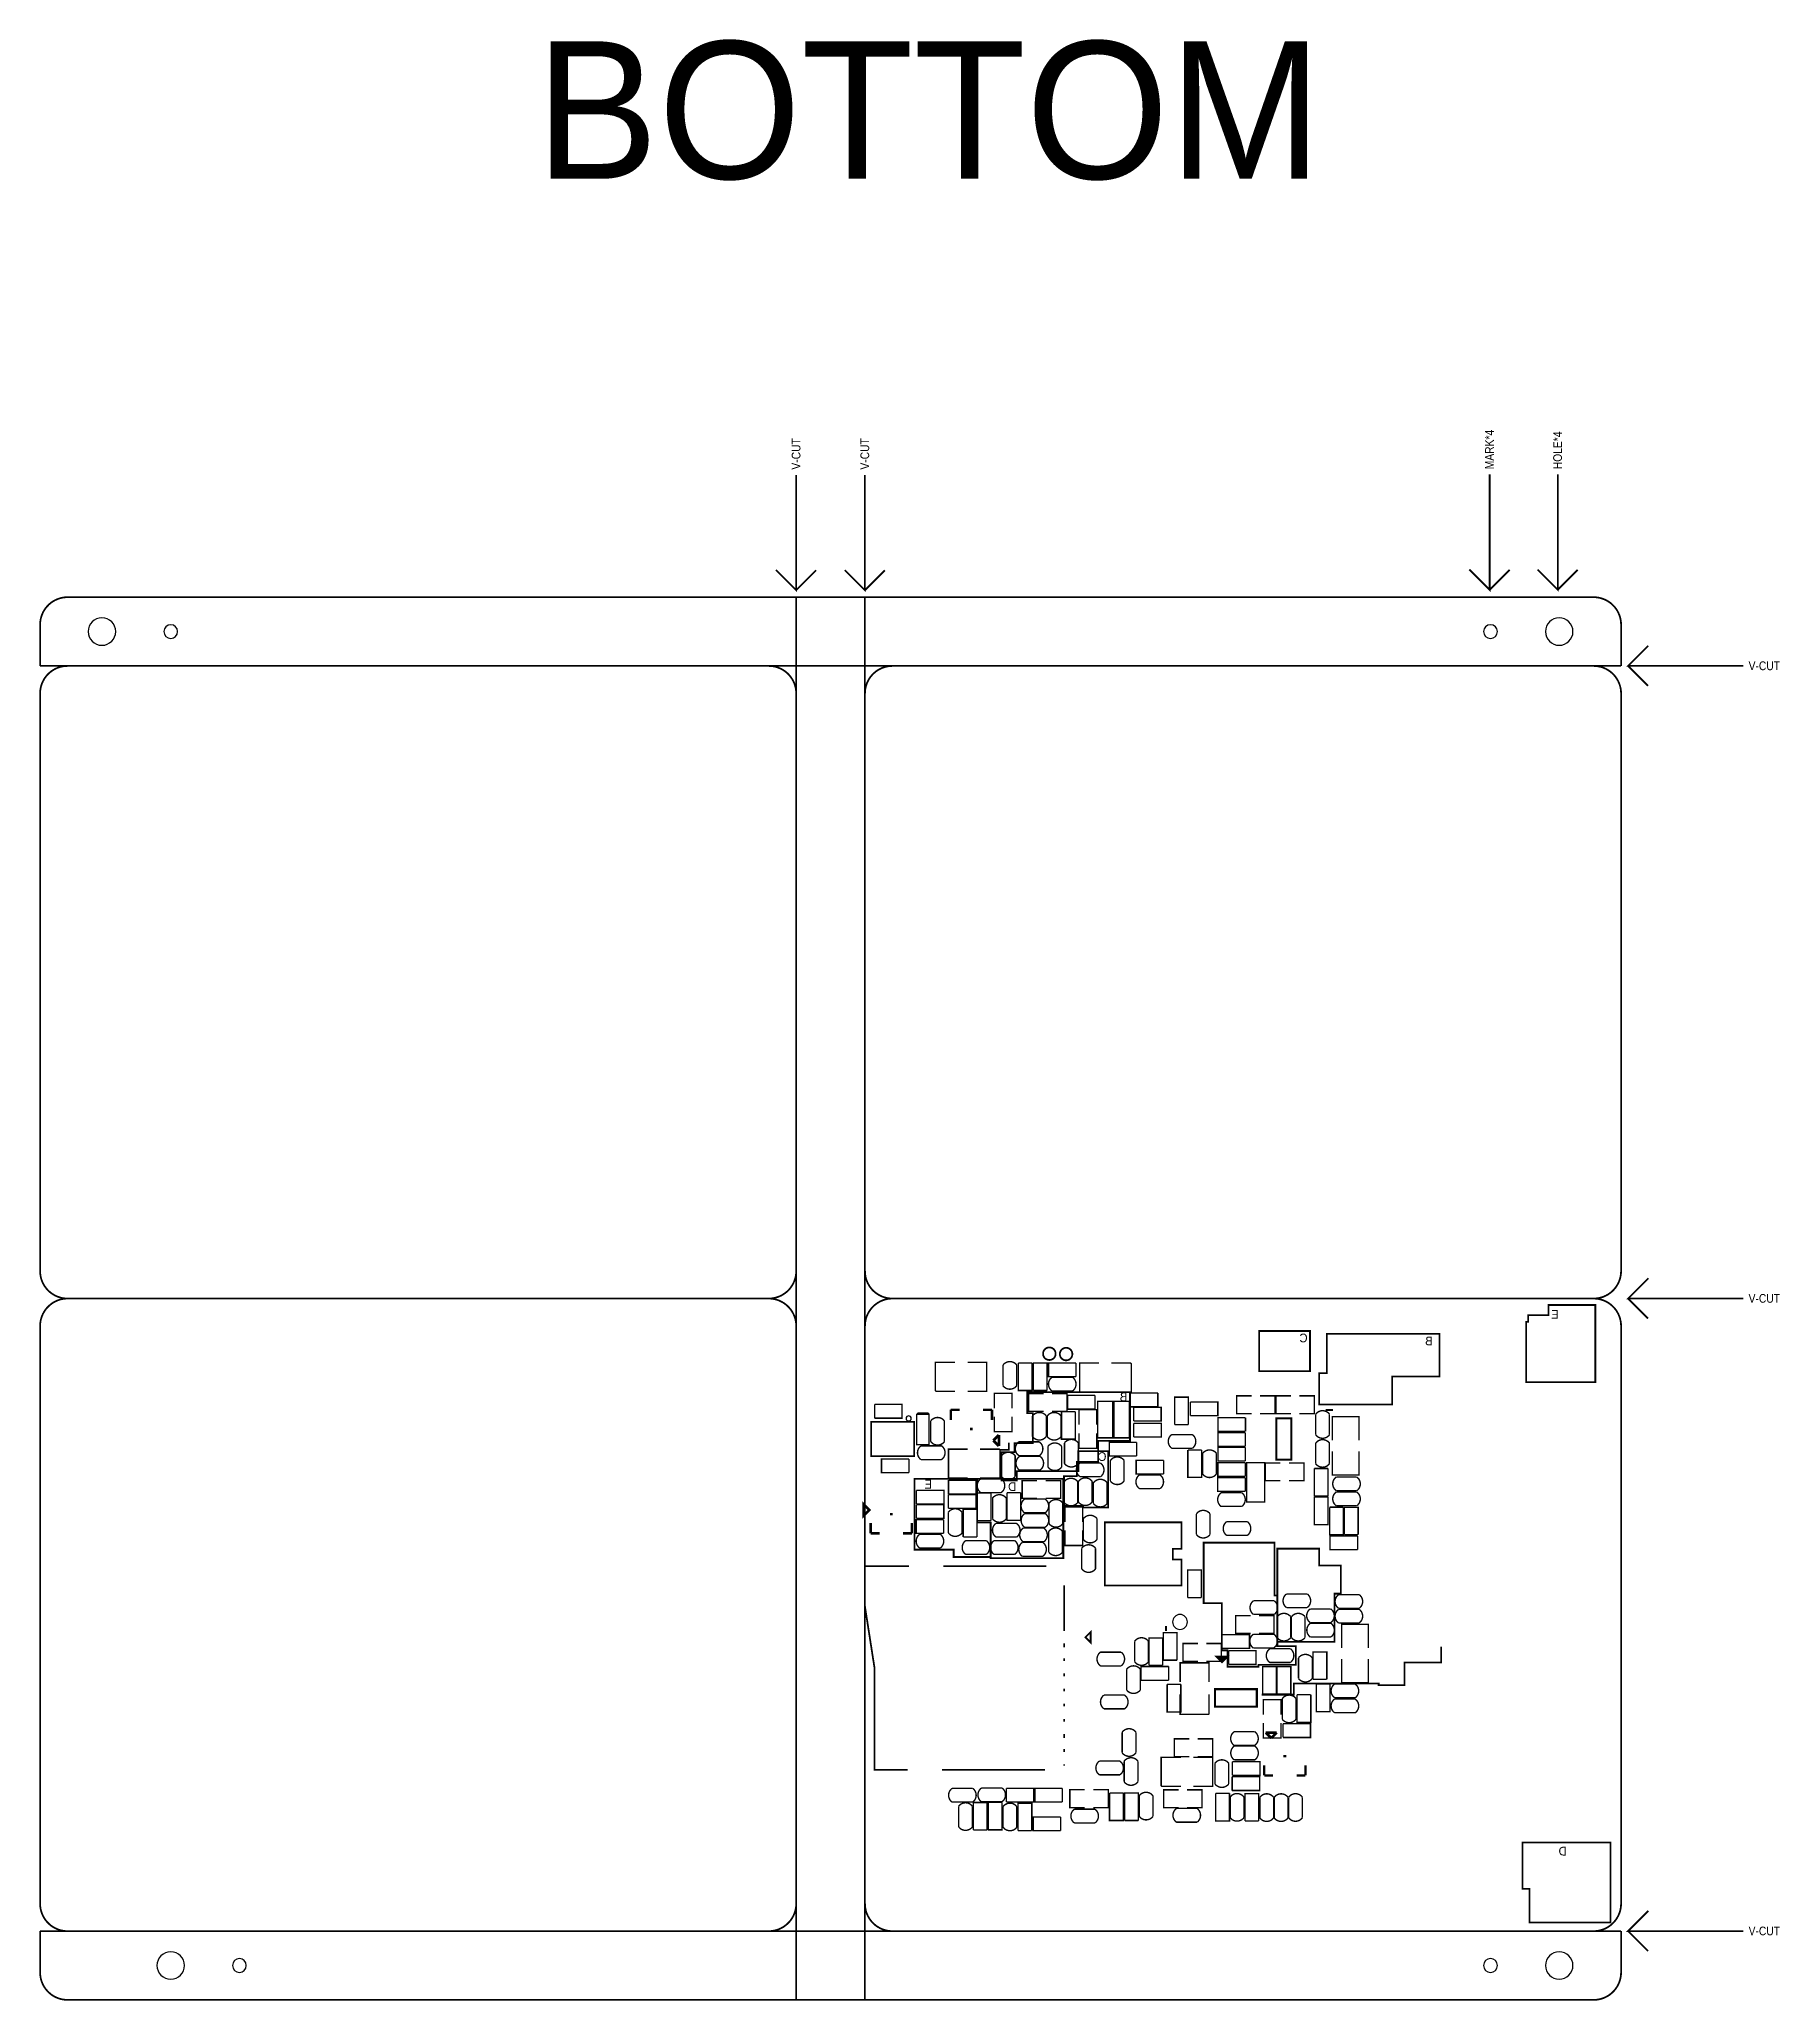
# Model space of a CAD drawing. Header units: millimetres. Extents: x 167 to 483, y 74 to 226.
# Drawn here: x 356 to 482.6, y 82.9 to 225.6 of the extents above; entities that cross this region are included whole.
import ezdxf

# ---------------------------------------------------------------- set-up
doc = ezdxf.new("R2010")
doc.units = ezdxf.units.MM
for name, color, linetype in [('BG_OUTLINE', 254, 'Continuous'), ('BG_SILKSCREEN_BOTTOM', 85, 'Continuous'), ('PG_SILKSCREEN_BOTTOM', 171, 'Continuous')]:
    doc.layers.add(name, color=color, linetype=linetype)

msp = doc.modelspace()

# ---------------------------------------------------------------- texts
at = {"insert": (392.084, 225.434), "char_height": 10, "width": 19.91652, "attachment_point": 1}
msp.add_mtext('BOTTOM', dxfattribs=at)
at = {"layer": 'BG_OUTLINE', "width": 0.88}
for s, p in [('MARK*4', (461.784, 194.316)), ('HOLE*4', (466.737, 194.316)), ('V-CUT', (411.344, 194.288)), ('V-CUT', (416.344, 194.288))]:
    msp.add_text(s, height=0.635, rotation=90, dxfattribs=at).set_placement(p)
for p in [(480.315, 179.705), (480.315, 133.705), (480.315, 87.705)]:
    msp.add_text('V-CUT', height=0.635, dxfattribs=at).set_placement(p)
at = {"layer": 'BG_SILKSCREEN_BOTTOM', "text_generation_flag": 2, "width": 0.96}
for s, p in [('E', (466.496, 132.538)), ('C', (448.233, 130.824)), ('B', (457.326, 130.608)), ('B', (435.114, 126.544)), ('C', (433.603, 122.2)), ('E', (420.915, 120.194)), ('D', (427.037, 120.016)), ('D', (467.08, 93.511))]:
    msp.add_text(s, height=0.635, dxfattribs=at).set_placement(p)

# ---------------------------------------------------------------- linework, layer by layer
at = {"layer": 'BG_OUTLINE', "const_width": 0.127}
for points in [[(461.478, 193.935), (461.478, 185.547), (460.006, 187.019)], [(466.431, 193.935), (466.431, 185.547), (464.959, 187.019)], [(411.038, 193.907), (411.038, 185.519), (409.566, 186.991)], [(416.038, 193.907), (416.038, 185.519), (414.566, 186.991)], [(411.038, 185.519), (412.487, 186.968)], [(416.038, 185.519), (417.487, 186.968)], [(461.478, 185.547), (462.927, 186.996)], [(466.431, 185.547), (467.88, 186.996)], [(416.038, 83.011), (411.038, 83.011), (411.038, 185.011), (416.038, 185.011), (416.038, 83.011)], [(479.934, 180.011), (471.546, 180.011), (473.018, 181.483)], [(356.039, 180.011), (471.038, 180.011)], [(358.039, 180.011), (409.038, 180.011)], [(418.038, 180.011), (469.038, 180.011)], [(471.546, 180.011), (472.995, 178.562)], [(356.039, 136.011), (356.039, 178.011)], [(411.038, 178.011), (411.038, 136.011)], [(416.038, 136.011), (416.038, 178.011)], [(471.038, 178.011), (471.038, 136.011)], [(479.934, 134.011), (471.546, 134.011), (473.018, 135.483)], [(409.038, 134.011), (358.039, 134.011)], [(358.039, 134.011), (409.038, 134.011)], [(469.038, 134.011), (418.038, 134.011)], [(471.546, 134.011), (472.995, 132.562)], [(356.039, 90.011), (356.039, 132.011)], [(411.038, 132.011), (411.038, 90.011)], [(479.934, 88.011), (471.546, 88.011), (473.018, 89.483)], [(409.038, 88.011), (358.039, 88.011)], [(471.546, 88.011), (472.995, 86.562)]]:
    msp.add_lwpolyline(points, dxfattribs=at)
for points in [[(356.039, 180.011), (356.039, 183.011, -0.414214), (358.039, 185.011), (469.038, 185.011, -0.414214), (471.038, 183.011), (471.038, 180.011)], [(356.039, 178.011, -0.414214), (358.039, 180.011)], [(409.038, 180.011, -0.414214), (411.038, 178.011)], [(416.038, 178.011, -0.414214), (418.038, 180.011)], [(469.038, 180.011, -0.414214), (471.038, 178.011)], [(358.039, 134.011, -0.414214), (356.039, 136.011)], [(411.038, 136.011, -0.414214), (409.038, 134.011)], [(418.038, 134.011, -0.414214), (416.038, 136.011)], [(471.038, 136.011, -0.414214), (469.038, 134.011)], [(418.038, 134.011), (469.038, 134.011, -0.414214), (471.038, 132.011), (471.038, 90.011, -0.414214), (469.038, 88.011), (356.039, 88.011)], [(356.039, 132.011, -0.414214), (358.039, 134.011)], [(409.038, 134.011, -0.414214), (411.038, 132.011)], [(471.038, 88.011), (418.038, 88.011, -0.414214), (416.038, 90.011), (416.038, 132.011, -0.414214), (418.038, 134.011)], [(418.038, 134.011), (469.038, 134.011, -0.414214), (471.038, 132.011), (471.038, 90.011, -0.414214), (469.038, 88.011), (418.038, 88.011, -0.414214), (416.038, 90.011), (416.038, 132.011, -0.414214), (418.038, 134.011)], [(358.039, 88.011, -0.414214), (356.039, 90.011)], [(411.038, 90.011, -0.414214), (409.038, 88.011)], [(356.039, 88.011), (356.039, 85.011, 0.414214), (358.039, 83.011), (469.038, 83.011, 0.414214), (471.038, 85.011), (471.038, 88.011)]]:
    msp.add_lwpolyline(points, format="xyb", dxfattribs=at)
at = {"layer": 'BG_OUTLINE'}
for points in [[(361.539, 182.511, 1), (359.539, 182.511, 1)], [(366.038, 182.511, 1), (365.039, 182.511, 1)], [(462.038, 182.511, 1), (461.038, 182.511, 1)], [(467.538, 182.511, 1), (465.538, 182.511, 1)], [(366.539, 85.511, 1), (364.539, 85.511, 1)], [(371.038, 85.511, 1), (370.039, 85.511, 1)], [(462.038, 85.511, 1), (461.038, 85.511, 1)], [(467.538, 85.511, 1), (465.538, 85.511, 1)]]:
    msp.add_lwpolyline(points, format="xyb", close=True, dxfattribs=at)
at = {"layer": 'BG_SILKSCREEN_BOTTOM', "const_width": 0.127}
for points in [[(464.286, 132.322), (464.133, 132.322), (464.133, 127.928), (469.163, 127.928), (469.163, 133.541), (465.759, 133.541), (465.759, 132.805), (464.286, 132.805), (464.286, 132.322)], [(445.68, 131.649), (448.411, 131.649), (448.411, 128.728), (444.715, 128.728), (444.715, 131.649), (445.68, 131.649)], [(451.814, 131.446), (457.834, 131.446), (457.834, 128.347), (454.38, 128.347), (454.38, 126.315), (449.071, 126.315), (449.071, 128.576), (449.63, 128.576), (449.63, 131.446), (451.814, 131.446)], [(427.849, 127.204), (435.317, 127.204), (435.317, 123.673), (433.006, 123.673), (433.006, 122.911), (431.558, 122.911), (431.558, 121.464), (427.087, 121.464), (427.087, 120.778), (425.97, 120.778), (425.97, 122.835), (426.91, 122.835), (426.91, 123.496), (428.256, 123.496), (428.256, 125.68), (427.849, 125.68), (427.849, 127.204)], [(449.554, 125.909), (450.087, 125.909)], [(425.894, 123.013), (426.503, 123.013), (426.503, 123.521)], [(433.006, 122.911), (433.73, 122.911), (433.73, 118.822), (431.913, 118.822), (431.913, 118.936), (430.516, 118.936), (430.516, 121.095), (431.456, 121.095), (431.456, 122.124), (433.006, 122.124), (433.006, 122.911)], [(424.192, 120.905), (419.645, 120.905), (419.645, 115.749), (422.49, 115.749), (422.49, 115.215), (425.182, 115.215), (425.182, 117.73), (424.192, 117.73), (424.192, 120.905)], [(424.395, 120.905), (430.466, 120.905), (430.466, 115.139), (425.182, 115.139), (425.182, 117.73), (424.192, 117.73), (424.192, 120.905), (424.395, 120.905)], [(447.001, 107.367), (444.664, 107.367), (444.664, 107.24), (442.404, 107.24), (442.404, 108.433), (441.997, 108.433), (441.997, 111.862), (440.676, 111.862), (440.676, 116.257), (445.833, 116.257), (445.833, 112.421), (446.036, 112.421), (446.036, 108.738), (447.382, 108.738), (447.382, 107.367), (447.001, 107.367)], [(446.214, 115.825), (449.084, 115.825), (449.084, 114.606), (450.659, 114.606), (450.659, 112.548), (450.201, 112.548), (450.201, 109.043), (446.036, 109.043), (446.036, 115.825), (446.214, 115.825)], [(437.933, 109.83), (437.933, 110.211)], [(444.893, 105.208), (447.23, 105.208), (447.23, 106.02), (453.402, 106.02), (453.402, 105.893), (455.281, 105.893), (455.281, 107.544), (457.948, 107.544), (457.948, 108.687)], [(464.146, 94.463), (470.267, 94.463), (470.267, 88.647), (464.375, 88.647), (464.375, 91.085), (463.867, 91.085), (463.867, 94.463), (464.146, 94.463)]]:
    msp.add_lwpolyline(points, dxfattribs=at)
at = {"layer": 'BG_SILKSCREEN_BOTTOM'}
msp.add_lwpolyline([(419.403, 125.298, 1), (419.033, 125.298, 1)], format="xyb", close=True, dxfattribs=at)
at = {"layer": 'PG_SILKSCREEN_BOTTOM'}
for points, const_width in [([(429.907, 129.998, 0.414214), (429.45, 130.455, 0.414214), (428.992, 129.998, 0.414214), (429.45, 129.541, 0.414214), (429.907, 129.998)], 0.127), ([(431.126, 129.973, 0.414204), (430.669, 130.43, 0.414212), (430.212, 129.973, 0.414223), (430.669, 129.515, 0.414216), (431.126, 129.973)], 0.127), ([(426.08, 129.173, -0.503899), (427.079, 129.173)], 0.102), ([(426.08, 127.673, 0.504954), (427.079, 127.673)], 0.102), ([(429.639, 128.288, 0.504954), (429.639, 127.288)], 0.102), ([(431.139, 128.288, -0.503899), (431.139, 127.288)], 0.102), ([(428.224, 125.475, -0.503893), (429.224, 125.475)], 0.102), ([(429.301, 125.475, -0.503893), (430.301, 125.475)], 0.102), ([(449.825, 125.603, 0.504954), (448.825, 125.603)], 0.102), ([(421.821, 125.109, 0.504954), (420.822, 125.109)], 0.102), ([(438.352, 124.122, 0.504954), (438.352, 123.123)], 0.102), ([(439.852, 124.122, -0.503899), (439.852, 123.123)], 0.102), ([(449.825, 124.103, -0.503899), (448.825, 124.103)], 0.102), ([(420.112, 123.301, 0.504955), (420.112, 122.301)], 0.102), ([(421.821, 123.609, -0.503899), (420.822, 123.609)], 0.102), ([(421.612, 123.301, -0.503917), (421.612, 122.301)], 0.102), ([(425.964, 122.578, -0.503904), (426.964, 122.578)], 0.102), ([(427.226, 122.589, -0.503899), (427.226, 123.589)], 0.102), ([(428.224, 123.975, 0.504942), (429.224, 123.975)], 0.102), ([(428.726, 122.589, 0.504954), (428.726, 123.589)], 0.102), ([(429.301, 123.975, 0.504942), (430.301, 123.975)], 0.102), ([(429.347, 123.257, -0.503902), (430.346, 123.257)], 0.102), ([(430.554, 123.514, -0.503894), (431.554, 123.514)], 0.102), ([(440.603, 122.75, -0.503899), (441.602, 122.75)], 0.102), ([(448.825, 123.498, -0.503899), (449.825, 123.498)], 0.102), ([(427.277, 121.535, -0.503899), (427.277, 122.535)], 0.102), ([(428.777, 121.535, 0.504954), (428.777, 122.535)], 0.102), ([(429.347, 121.757, 0.504959), (430.346, 121.757)], 0.102), ([(430.554, 122.014, 0.504942), (431.554, 122.014)], 0.102), ([(431.671, 122.052, 0.504954), (431.671, 121.053)], 0.102), ([(433.171, 122.052, -0.503899), (433.171, 121.053)], 0.102), ([(433.89, 122.239, -0.503899), (434.89, 122.239)], 0.102), ([(440.603, 121.25, 0.504954), (441.602, 121.25)], 0.102), ([(448.825, 121.998, 0.504954), (449.825, 121.998)], 0.102), ([(424.454, 119.903, -0.50391), (424.454, 120.903)], 0.102), ([(425.954, 119.903, 0.504964), (425.954, 120.903)], 0.102), ([(425.964, 121.078, 0.504956), (426.964, 121.078)], 0.102), ([(430.525, 120.69, -0.503899), (431.524, 120.69)], 0.102), ([(432.566, 120.716, 0.504943), (431.566, 120.716)], 0.102), ([(433.658, 120.613, 0.504954), (432.658, 120.613)], 0.102), ([(433.89, 120.739, 0.504954), (434.89, 120.739)], 0.102), ([(436.002, 121.189, 0.504954), (436.002, 120.189)], 0.102), ([(437.502, 121.189, -0.503899), (437.502, 120.189)], 0.102), ([(441.947, 118.892, -0.503899), (441.947, 119.892)], 0.102), ([(443.447, 118.892, 0.504954), (443.447, 119.892)], 0.102), ([(450.316, 121.036, 0.504954), (450.316, 120.037)], 0.102), ([(450.316, 119.944, 0.504954), (450.316, 118.944)], 0.102), ([(451.816, 121.036, -0.503899), (451.816, 120.037)], 0.102), ([(451.816, 119.944, -0.503899), (451.816, 118.944)], 0.102), ([(423.102, 118.472, 0.504954), (422.102, 118.472)], 0.102), ([(426.317, 119.496, 0.504954), (425.318, 119.496)], 0.102), ([(427.647, 119.43, 0.504954), (427.647, 118.43)], 0.102), ([(427.65, 118.375, 0.504941), (427.65, 117.375)], 0.102), ([(429.147, 119.43, -0.503895), (429.147, 118.43)], 0.102), ([(429.15, 118.375, -0.503894), (429.15, 117.375)], 0.102), ([(429.432, 119.14, -0.503899), (430.432, 119.14)], 0.102), ([(430.525, 119.19, 0.504954), (431.524, 119.19)], 0.102), ([(432.566, 119.216, -0.503908), (431.566, 119.216)], 0.102), ([(433.658, 119.113, -0.503899), (432.658, 119.113)], 0.102), ([(441.142, 118.354, 0.504945), (440.142, 118.354)], 0.102), ([(423.102, 116.972, -0.503899), (422.102, 116.972)], 0.102), ([(425.566, 116.662, -0.503902), (425.566, 117.661)], 0.102), ([(426.317, 117.996, -0.503899), (425.318, 117.996)], 0.102), ([(427.066, 116.662, 0.504958), (427.066, 117.661)], 0.102), ([(427.548, 117.321, 0.504947), (427.548, 116.321)], 0.102), ([(429.048, 117.321, -0.503902), (429.048, 116.321)], 0.102), ([(430.409, 117.073, 0.504966), (429.409, 117.073)], 0.102), ([(429.432, 117.64, 0.504954), (430.432, 117.64)], 0.102), ([(431.922, 117.997, -0.503899), (432.921, 117.997)], 0.102), ([(442.35, 117.785, 0.504954), (442.35, 116.785)], 0.102), ([(443.85, 117.785, -0.503899), (443.85, 116.785)], 0.102), ([(420.015, 116.869, 0.504954), (420.015, 115.869)], 0.102), ([(421.515, 116.869, -0.503899), (421.515, 115.869)], 0.102), ([(423.364, 116.406, 0.504959), (423.364, 115.406)], 0.102), ([(424.864, 116.406, -0.503902), (424.864, 115.406)], 0.102), ([(425.427, 115.406, -0.503914), (425.427, 116.406)], 0.102), ([(426.927, 115.406, 0.50496), (426.927, 116.406)], 0.102), ([(427.48, 116.274, 0.504954), (427.48, 115.274)], 0.102), ([(428.98, 116.274, -0.503899), (428.98, 115.274)], 0.102), ([(430.409, 115.573, -0.503908), (429.409, 115.573)], 0.102), ([(432.808, 115.853, 0.504965), (431.808, 115.853)], 0.102), ([(431.922, 116.497, 0.504954), (432.921, 116.497)], 0.102), ([(441.142, 116.854, -0.503887), (440.142, 116.854)], 0.102), ([(432.808, 114.353, -0.503909), (431.808, 114.353)], 0.102), ([(444.301, 111.039, -0.503899), (444.301, 112.039)], 0.102), ([(445.801, 111.039, 0.504954), (445.801, 112.039)], 0.102), ([(446.703, 112.533, 0.504954), (446.703, 111.533)], 0.102), ([(448.423, 111.441, 0.504954), (448.423, 110.441)], 0.102), ([(448.203, 112.533, -0.503899), (448.203, 111.533)], 0.102), ([(449.923, 111.441, -0.503899), (449.923, 110.441)], 0.102), ([(450.487, 112.482, 0.504954), (450.487, 111.482)], 0.102), ([(450.487, 111.415, 0.504954), (450.487, 110.416)], 0.102), ([(451.987, 112.482, -0.503899), (451.987, 111.482)], 0.102), ([(451.987, 111.415, -0.503899), (451.987, 110.416)], 0.102), ([(447.011, 110.865, 0.504954), (446.011, 110.865)], 0.102), ([(448.053, 110.865, 0.504954), (447.053, 110.865)], 0.102), ([(448.43, 110.399, 0.504954), (448.43, 109.4)], 0.102), ([(449.93, 110.399, -0.503899), (449.93, 109.4)], 0.102), ([(436.656, 109.094, 0.504941), (435.656, 109.094)], 0.102), ([(444.282, 108.601, -0.503899), (444.282, 109.601)], 0.102), ([(445.483, 108.545, 0.504954), (445.483, 107.545)], 0.102), ([(445.782, 108.601, 0.504954), (445.782, 109.601)], 0.102), ([(447.011, 109.365, -0.503899), (446.011, 109.365)], 0.102), ([(446.983, 108.545, -0.503899), (446.983, 107.545)], 0.102), ([(448.053, 109.365, -0.503899), (447.053, 109.365)], 0.102), ([(433.17, 108.298, 0.504954), (433.17, 107.299)], 0.102), ([(434.67, 108.298, -0.503899), (434.67, 107.299)], 0.102), ([(436.071, 107.05, 0.504954), (435.071, 107.05)], 0.102), ([(436.656, 107.594, -0.503887), (435.656, 107.594)], 0.102), ([(447.575, 107.882, -0.503899), (448.575, 107.882)], 0.102), ([(436.071, 105.55, -0.503899), (435.071, 105.55)], 0.102), ([(447.575, 106.382, 0.504954), (448.575, 106.382)], 0.102), ([(450.198, 105.98, 0.504954), (450.198, 104.98)], 0.102), ([(451.699, 105.98, -0.503899), (451.699, 104.98)], 0.102), ([(433.424, 105.174, 0.504954), (433.424, 104.174)], 0.102), ([(434.924, 105.174, -0.503899), (434.924, 104.174)], 0.102), ([(447.393, 104.922, 0.504966), (446.393, 104.922)], 0.102), ([(450.198, 104.888, 0.504954), (450.198, 103.888)], 0.102), ([(451.699, 104.888, -0.503899), (451.699, 103.888)], 0.102), ([(434.749, 102.478, -0.503906), (435.749, 102.478)], 0.102), ([(447.393, 103.422, -0.503908), (446.393, 103.422)], 0.102), ([(442.893, 102.516, 0.504951), (442.893, 101.516)], 0.102), ([(442.898, 100.466, -0.503899), (442.898, 101.466)], 0.102), ([(444.393, 102.516, -0.503899), (444.393, 101.516)], 0.102), ([(444.398, 100.466, 0.504954), (444.398, 101.466)], 0.102), ([(433.086, 100.375, 0.504952), (433.086, 99.375)], 0.102), ([(434.586, 100.375, -0.503881), (434.586, 99.375)], 0.102), ([(434.749, 100.978, 0.504961), (435.749, 100.978)], 0.102), ([(435.893, 100.37, 0.504954), (434.893, 100.37)], 0.102), ([(442.497, 100.217, 0.504954), (441.497, 100.217)], 0.102), ([(422.375, 97.393, -0.503899), (422.375, 98.392)], 0.102), ([(423.875, 97.393, 0.504954), (423.875, 98.392)], 0.102), ([(424.509, 97.418, -0.503899), (424.509, 98.418)], 0.102), ([(426.009, 97.418, 0.504954), (426.009, 98.418)], 0.102), ([(435.893, 98.87, -0.503899), (434.893, 98.87)], 0.102), ([(442.497, 98.717, -0.503899), (441.497, 98.717)], 0.102), ([(423.853, 97.093, 0.504954), (422.854, 97.093)], 0.102), ([(427.085, 97.066, 0.504957), (426.086, 97.066)], 0.102), ([(436.985, 97.855, 0.504954), (435.986, 97.855)], 0.102), ([(443.603, 97.763, 0.504954), (442.604, 97.763)], 0.102), ([(444.76, 97.744, -0.503899), (445.76, 97.744)], 0.102), ([(446.808, 97.744, 0.504954), (445.808, 97.744)], 0.102), ([(447.856, 97.753, 0.504954), (446.857, 97.753)], 0.102), ([(423.853, 95.593, -0.503899), (422.854, 95.593)], 0.102), ([(427.085, 95.565, -0.503902), (426.086, 95.565)], 0.102), ([(431.269, 95.879, -0.503897), (431.269, 96.879)], 0.102), ([(432.769, 95.879, 0.504956), (432.769, 96.879)], 0.102), ([(436.985, 96.355, -0.503899), (435.986, 96.355)], 0.102), ([(438.695, 96.933, 0.504954), (438.695, 95.933)], 0.102), ([(440.195, 96.933, -0.503899), (440.195, 95.933)], 0.102), ([(443.603, 96.263, -0.503899), (442.604, 96.263)], 0.102), ([(444.76, 96.244, 0.504954), (445.76, 96.244)], 0.102), ([(446.808, 96.244, -0.503899), (445.808, 96.244)], 0.102), ([(447.856, 96.253, -0.503899), (446.857, 96.253)], 0.102)]:
    msp.add_lwpolyline(points, format="xyb", dxfattribs=dict(at, const_width=const_width))
for points, const_width in [([(422.599, 127.272), (421.199, 127.272), (421.149, 127.322), (421.149, 129.372), (422.599, 129.372)], 0.102), ([(423.499, 127.272), (424.899, 127.272), (424.899, 129.372), (423.499, 129.372)], 0.102), ([(426.08, 127.673), (426.08, 129.173)], 0.102), ([(427.079, 129.173), (427.079, 127.673)], 0.102), ([(427.197, 129.322), (428.197, 129.322)], 0.102), ([(428.197, 129.322), (428.197, 127.322), (427.197, 127.322), (427.197, 129.322)], 0.102), ([(428.289, 127.322), (428.289, 129.322), (429.289, 129.322), (429.289, 127.322)], 0.102), ([(431.389, 128.33), (429.389, 128.33), (429.389, 129.329), (431.389, 129.329)], 0.102), ([(431.389, 129.329), (431.389, 128.33)], 0.102), ([(433.064, 129.321), (431.663, 129.321), (431.663, 127.221), (433.064, 127.221)], 0.102), ([(433.964, 129.321), (435.364, 129.321), (435.414, 129.271), (435.414, 127.221), (433.964, 127.221)], 0.102), ([(425.443, 126.034), (425.443, 127.126), (426.738, 127.126), (426.738, 126.034)], 0.102), ([(429.028, 127.104), (427.936, 127.104), (427.936, 125.809), (429.028, 125.809)], 0.102), ([(429.289, 127.322), (428.289, 127.322)], 0.102), ([(429.638, 127.104), (430.73, 127.104), (430.73, 125.809), (429.638, 125.809)], 0.102), ([(429.639, 128.288), (431.139, 128.288)], 0.102), ([(431.139, 127.288), (429.639, 127.288)], 0.102), ([(432.774, 125.969), (430.774, 125.969), (430.774, 126.968), (432.774, 126.968)], 0.102), ([(432.774, 126.968), (432.774, 125.969)], 0.102), ([(437.343, 126.136), (435.343, 126.136), (435.343, 127.136), (437.343, 127.136)], 0.102), ([(437.343, 127.136), (437.343, 126.136)], 0.102), ([(444.169, 125.639), (443.077, 125.639), (443.077, 126.935), (444.169, 126.935)], 0.102), ([(444.779, 125.639), (445.871, 125.639), (445.871, 126.935), (444.779, 126.935)], 0.102), ([(447.024, 126.937), (445.932, 126.937), (445.932, 125.641), (447.024, 125.641)], 0.102), ([(447.634, 126.937), (448.726, 126.937), (448.726, 125.641), (447.634, 125.641)], 0.102), ([(416.742, 125.31), (416.742, 126.31)], 0.102), ([(416.742, 126.31), (418.742, 126.31), (418.742, 125.31), (416.742, 125.31)], 0.102), ([(419.805, 125.586), (420.705, 125.586), (420.705, 123.386), (419.805, 123.386), (419.805, 125.586), (419.905, 125.686), (420.605, 125.686), (420.705, 125.586)], 0.1), ([(422.929, 125.923), (422.28, 125.923)], 0.178), ([(422.28, 125.923), (422.28, 125.175)], 0.178), ([(425.28, 125.923), (424.631, 125.923)], 0.178), ([(425.28, 125.175), (425.28, 125.923)], 0.178), ([(428.224, 123.975), (428.224, 125.475)], 0.102), ([(429.224, 125.475), (429.224, 123.975)], 0.102), ([(429.301, 123.975), (429.301, 125.475)], 0.102), ([(430.301, 125.475), (430.301, 123.975)], 0.102), ([(430.336, 125.783), (431.336, 125.783)], 0.102), ([(431.336, 125.783), (431.336, 123.783), (430.336, 123.783), (430.336, 125.783)], 0.102), ([(431.61, 124.83), (431.61, 125.922), (432.905, 125.922), (432.905, 124.83)], 0.102), ([(432.966, 123.881), (434.066, 123.881), (434.066, 126.531), (432.966, 126.531), (432.966, 123.881)], 0.1), ([(434.16, 123.881), (435.26, 123.881), (435.26, 126.531), (434.16, 126.531), (434.16, 123.881)], 0.1), ([(435.582, 125.101), (435.582, 126.101)], 0.102), ([(435.582, 126.101), (437.582, 126.101), (437.582, 125.101), (435.582, 125.101)], 0.102), ([(438.568, 124.837), (438.568, 126.837), (439.567, 126.837), (439.567, 124.837)], 0.102), ([(439.708, 125.494), (439.708, 126.493)], 0.102), ([(439.708, 126.493), (441.708, 126.493), (441.708, 125.494), (439.708, 125.494)], 0.102), ([(448.825, 124.103), (448.825, 125.603)], 0.102), ([(449.825, 125.603), (449.825, 124.103)], 0.102), ([(416.482, 122.554), (416.482, 125.044), (419.625, 125.044), (419.625, 122.554), (416.482, 122.554)], 0.127), ([(420.822, 123.609), (420.822, 125.109)], 0.102), ([(421.821, 125.109), (421.821, 123.609)], 0.102), ([(423.879, 124.523), (423.681, 124.523)], 0.178), ([(425.38, 123.69), (425.78, 124.09)], 0.2), ([(425.443, 125.424), (425.443, 124.332), (426.738, 124.332), (426.738, 125.424)], 0.102), ([(425.78, 124.09), (425.78, 123.29)], 0.2), ([(431.61, 124.22), (431.61, 123.128), (432.905, 123.128), (432.905, 124.22)], 0.102), ([(435.587, 123.936), (435.587, 124.935)], 0.102), ([(435.587, 124.935), (437.587, 124.935), (437.587, 123.936), (435.587, 123.936)], 0.102), ([(438.352, 124.122), (439.852, 124.122)], 0.102), ([(439.567, 124.837), (438.568, 124.837)], 0.102), ([(443.71, 123.26), (441.71, 123.26), (441.71, 124.26), (443.71, 124.26)], 0.102), ([(443.717, 124.352), (441.717, 124.352), (441.717, 125.352), (443.717, 125.352)], 0.102), ([(443.71, 124.26), (443.71, 123.26)], 0.102), ([(443.717, 125.352), (443.717, 124.352)], 0.102), ([(445.955, 122.286), (447.047, 122.286), (447.047, 125.309), (445.955, 125.309), (445.955, 122.286)], 0.15), ([(451.979, 123.703), (451.979, 125.428), (450.029, 125.428), (450.029, 123.703)], 0.1), ([(420.112, 123.301), (421.612, 123.301)], 0.102), ([(423.515, 123.059), (422.115, 123.059), (422.115, 120.958), (423.515, 120.958)], 0.102), ([(424.415, 123.059), (425.815, 123.059), (425.865, 123.009), (425.865, 120.958), (424.415, 120.958)], 0.102), ([(425.78, 123.29), (425.38, 123.69)], 0.2), ([(427.226, 123.589), (428.726, 123.589)], 0.102), ([(429.347, 121.757), (429.347, 123.257)], 0.102), ([(430.346, 123.257), (430.346, 121.757)], 0.102), ([(430.554, 122.014), (430.554, 123.514)], 0.102), ([(431.554, 123.514), (431.554, 122.014)], 0.102), ([(435.809, 122.564), (433.809, 122.564), (433.809, 123.564), (435.809, 123.564)], 0.102), ([(435.809, 123.564), (435.809, 122.564)], 0.102), ([(439.852, 123.123), (438.352, 123.123)], 0.102), ([(439.525, 123.006), (440.525, 123.006)], 0.102), ([(440.525, 123.006), (440.525, 121.006), (439.525, 121.006), (439.525, 123.006)], 0.102), ([(440.603, 121.25), (440.603, 122.75)], 0.102), ([(441.602, 122.75), (441.602, 121.25)], 0.102), ([(443.711, 122.193), (441.711, 122.193), (441.711, 123.193), (443.711, 123.193)], 0.102), ([(443.711, 123.193), (443.711, 122.193)], 0.102), ([(448.825, 121.998), (448.825, 123.498)], 0.102), ([(449.825, 123.498), (449.825, 121.998)], 0.102), ([(450.029, 122.903), (450.029, 121.178), (451.979, 121.178), (451.979, 122.903)], 0.1), ([(419.24, 121.342), (417.24, 121.342), (417.24, 122.342), (419.24, 122.342)], 0.102), ([(419.24, 122.342), (419.24, 121.342)], 0.102), ([(421.612, 122.301), (420.112, 122.301)], 0.102), ([(425.964, 121.078), (425.964, 122.578)], 0.102), ([(426.964, 122.578), (426.964, 121.078)], 0.102), ([(428.726, 122.589), (427.226, 122.589)], 0.102), ([(427.277, 122.535), (428.777, 122.535)], 0.102), ([(428.777, 121.535), (427.277, 121.535)], 0.102), ([(431.671, 122.052), (433.171, 122.052)], 0.102), ([(433.89, 120.739), (433.89, 122.239)], 0.102), ([(434.89, 122.239), (434.89, 120.739)], 0.102), ([(437.765, 121.243), (435.765, 121.243), (435.765, 122.243), (437.765, 122.243)], 0.102), ([(437.765, 122.243), (437.765, 121.243)], 0.102), ([(443.705, 121.076), (441.705, 121.076), (441.705, 122.075), (443.705, 122.075)], 0.102), ([(443.705, 122.075), (443.705, 121.076)], 0.102), ([(443.802, 122.068), (443.802, 119.218), (445.102, 119.218), (445.102, 122.068), (443.802, 122.068)], 0.1), ([(446.262, 122.06), (445.17, 122.06), (445.17, 120.765), (446.262, 120.765)], 0.102), ([(446.872, 122.06), (447.964, 122.06), (447.964, 120.765), (446.872, 120.765)], 0.102), ([(448.718, 121.654), (449.717, 121.654)], 0.102), ([(449.717, 121.654), (449.717, 119.654), (448.718, 119.654), (448.718, 121.654)], 0.102), ([(419.78, 119.069), (419.78, 120.069)], 0.102), ([(419.78, 120.069), (421.78, 120.069), (421.78, 119.069), (419.78, 119.069)], 0.102), ([(422.111, 118.764), (422.111, 119.764)], 0.102), ([(422.111, 119.764), (424.111, 119.764), (424.111, 118.764), (422.111, 118.764)], 0.102), ([(422.117, 119.806), (422.117, 120.805)], 0.102), ([(422.117, 120.805), (424.117, 120.805), (424.117, 119.806), (422.117, 119.806)], 0.102), ([(424.214, 117.868), (424.214, 119.868), (425.213, 119.868), (425.213, 117.868)], 0.102), ([(424.454, 120.903), (425.954, 120.903)], 0.102), ([(425.954, 119.903), (424.454, 119.903)], 0.102), ([(426.37, 119.891), (427.369, 119.891)], 0.102), ([(427.369, 119.891), (427.369, 117.891), (426.37, 117.891), (426.37, 119.891)], 0.102), ([(428.564, 120.776), (427.472, 120.776), (427.472, 119.481), (428.564, 119.481)], 0.102), ([(429.174, 120.776), (430.266, 120.776), (430.266, 119.481), (429.174, 119.481)], 0.102), ([(430.525, 119.19), (430.525, 120.69)], 0.102), ([(431.524, 120.69), (431.524, 119.19)], 0.102), ([(431.566, 119.216), (431.566, 120.716)], 0.102), ([(433.171, 121.053), (431.671, 121.053)], 0.102), ([(432.566, 120.716), (432.566, 119.216)], 0.102), ([(432.658, 119.113), (432.658, 120.613)], 0.102), ([(433.658, 120.613), (433.658, 119.113)], 0.102), ([(436.002, 121.189), (437.502, 121.189)], 0.102), ([(437.502, 120.189), (436.002, 120.189)], 0.102), ([(443.698, 119.983), (441.698, 119.983), (441.698, 120.983), (443.698, 120.983)], 0.102), ([(441.947, 119.892), (443.447, 119.892)], 0.102), ([(443.698, 120.983), (443.698, 119.983)], 0.102), ([(450.316, 121.036), (451.816, 121.036)], 0.102), ([(451.816, 120.037), (450.316, 120.037)], 0.102), ([(450.316, 119.944), (451.816, 119.944)], 0.102), ([(416.353, 118.635), (415.953, 118.235), (415.953, 119.035), (416.353, 118.635)], 0.2), ([(417.854, 118.335), (418.052, 118.335)], 0.178), ([(419.773, 118.028), (419.773, 119.027)], 0.102), ([(419.773, 119.027), (421.773, 119.027), (421.773, 118.028), (419.773, 118.028)], 0.102), ([(422.102, 116.972), (422.102, 118.472)], 0.102), ([(423.102, 118.472), (423.102, 116.972)], 0.102), ([(423.184, 116.679), (423.184, 118.679), (424.184, 118.679), (424.184, 116.679)], 0.102), ([(425.318, 117.996), (425.318, 119.496)], 0.102), ([(426.317, 119.496), (426.317, 117.996)], 0.102), ([(427.647, 119.43), (429.147, 119.43)], 0.102), ([(429.147, 118.43), (427.647, 118.43)], 0.102), ([(427.65, 118.375), (429.15, 118.375)], 0.102), ([(429.432, 117.64), (429.432, 119.14)], 0.102), ([(430.432, 119.14), (430.432, 117.64)], 0.102), ([(431.874, 117.756), (431.874, 118.848), (430.579, 118.848), (430.579, 117.756)], 0.102), ([(440.142, 116.854), (440.142, 118.354)], 0.102), ([(441.142, 118.354), (441.142, 116.854)], 0.102), ([(443.447, 118.892), (441.947, 118.892)], 0.102), ([(448.718, 119.573), (449.717, 119.573)], 0.102), ([(449.717, 119.573), (449.717, 117.573), (448.718, 117.573), (448.718, 119.573)], 0.102), ([(449.837, 118.839), (450.837, 118.839)], 0.102), ([(450.837, 118.839), (450.837, 116.839), (449.837, 116.839), (449.837, 118.839)], 0.102), ([(451.816, 118.944), (450.316, 118.944)], 0.102), ([(450.912, 116.837), (450.912, 118.837), (451.912, 118.837), (451.912, 116.837)], 0.102), ([(416.453, 117.684), (416.453, 116.935)], 0.178), ([(416.453, 116.935), (417.102, 116.935)], 0.178), ([(418.804, 116.935), (419.453, 116.935)], 0.178), ([(419.453, 116.935), (419.453, 117.684)], 0.178), ([(421.765, 116.94), (419.765, 116.94), (419.765, 117.94), (421.765, 117.94)], 0.102), ([(421.765, 117.94), (421.765, 116.94)], 0.102), ([(425.213, 117.868), (424.214, 117.868)], 0.102), ([(425.566, 117.661), (427.066, 117.661)], 0.102), ([(427.548, 117.321), (429.048, 117.321)], 0.102), ([(429.15, 117.375), (427.65, 117.375)], 0.102), ([(429.409, 115.573), (429.409, 117.073)], 0.102), ([(430.409, 117.073), (430.409, 115.573)], 0.102), ([(431.874, 117.147), (431.874, 116.054), (430.579, 116.054), (430.579, 117.147)], 0.102), ([(431.922, 116.497), (431.922, 117.997)], 0.102), ([(432.921, 117.997), (432.921, 116.497)], 0.102), ([(433.987, 117.735), (439.067, 117.735), (439.067, 115.805), (438.432, 115.805), (438.432, 115.043), (439.067, 115.043), (439.067, 113.138), (433.479, 113.138), (433.479, 117.735), (433.987, 117.735)], 0.127), ([(442.35, 117.785), (443.85, 117.785)], 0.102), ([(420.015, 116.869), (421.515, 116.869)], 0.102), ([(421.515, 115.869), (420.015, 115.869)], 0.102), ([(424.184, 116.679), (423.184, 116.679)], 0.102), ([(423.364, 116.406), (424.864, 116.406)], 0.102), ([(425.427, 116.406), (426.927, 116.406)], 0.102), ([(427.066, 116.662), (425.566, 116.662)], 0.102), ([(427.48, 116.274), (428.98, 116.274)], 0.102), ([(429.048, 116.321), (427.548, 116.321)], 0.102), ([(431.808, 114.353), (431.808, 115.853)], 0.102), ([(432.808, 115.853), (432.808, 114.353)], 0.102), ([(443.85, 116.785), (442.35, 116.785)], 0.102), ([(451.871, 115.748), (449.871, 115.748), (449.871, 116.748), (451.871, 116.748)], 0.102), ([(451.912, 116.837), (450.912, 116.837)], 0.102), ([(451.871, 116.748), (451.871, 115.748)], 0.102), ([(416.033, 114.546), (419.233, 114.546)], 0.127), ([(419.134, 99.748), (416.734, 99.748), (416.734, 107.147), (416.033, 111.648), (416.033, 114.546)], 0.127), ([(421.733, 114.546), (429.233, 114.546)], 0.127), ([(424.864, 115.406), (423.364, 115.406)], 0.102), ([(426.927, 115.406), (425.427, 115.406)], 0.102), ([(428.98, 115.274), (427.48, 115.274)], 0.102), ([(439.513, 112.264), (439.513, 114.264), (440.513, 114.264), (440.513, 112.264)], 0.102), ([(430.534, 113.147), (430.534, 109.847)], 0.127), ([(440.513, 112.264), (439.513, 112.264)], 0.102), ([(444.301, 112.039), (445.801, 112.039)], 0.102), ([(446.703, 112.533), (448.203, 112.533)], 0.102), ([(448.203, 111.533), (446.703, 111.533)], 0.102), ([(448.423, 111.441), (449.923, 111.441)], 0.102), ([(450.487, 112.482), (451.987, 112.482)], 0.102), ([(451.987, 111.482), (450.487, 111.482)], 0.102), ([(450.487, 111.415), (451.987, 111.415)], 0.102), ([(432.073, 109.383), (432.454, 109.764), (432.454, 109.002), (432.073, 109.383)], 0.127), ([(444.098, 110.958), (443.006, 110.958), (443.006, 109.663), (444.098, 109.663)], 0.102), ([(445.801, 111.039), (444.301, 111.039)], 0.102), ([(444.708, 110.958), (445.8, 110.958), (445.8, 109.663), (444.708, 109.663)], 0.102), ([(446.011, 109.365), (446.011, 110.865)], 0.102), ([(447.011, 110.865), (447.011, 109.365)], 0.102), ([(447.053, 109.365), (447.053, 110.865)], 0.102), ([(448.053, 110.865), (448.053, 109.365)], 0.102), ([(449.923, 110.441), (448.423, 110.441)], 0.102), ([(448.43, 110.399), (449.93, 110.399)], 0.102), ([(451.987, 110.416), (450.487, 110.416)], 0.102), ([(452.659, 108.599), (452.659, 110.324), (450.709, 110.324), (450.709, 108.599)], 0.1), ([(430.534, 108.948), (430.534, 108.649)], 0.127), ([(435.656, 107.594), (435.656, 109.094)], 0.102), ([(436.656, 109.094), (436.656, 107.594)], 0.102), ([(436.698, 107.332), (436.698, 109.332), (437.697, 109.332), (437.697, 107.332)], 0.102), ([(437.739, 107.713), (437.739, 109.713), (438.739, 109.713), (438.739, 107.713)], 0.102), ([(440.263, 108.927), (439.171, 108.927), (439.171, 107.631), (440.263, 107.631)], 0.102), ([(440.872, 108.927), (441.965, 108.927), (441.965, 107.631), (440.872, 107.631)], 0.102), ([(442.008, 108.571), (442.008, 109.571)], 0.102), ([(442.008, 109.571), (444.008, 109.571), (444.008, 108.571), (442.008, 108.571)], 0.102), ([(442.484, 107.403), (442.484, 108.402)], 0.102), ([(442.484, 108.402), (444.484, 108.402), (444.484, 107.403), (442.484, 107.403)], 0.102), ([(444.282, 109.601), (445.782, 109.601)], 0.102), ([(445.782, 108.601), (444.282, 108.601)], 0.102), ([(445.483, 108.545), (446.983, 108.545)], 0.102), ([(449.93, 109.4), (448.43, 109.4)], 0.102), ([(430.534, 107.848), (430.534, 107.648)], 0.127), ([(433.17, 108.298), (434.67, 108.298)], 0.102), ([(434.67, 107.299), (433.17, 107.299)], 0.102), ([(435.071, 105.55), (435.071, 107.05)], 0.102), ([(436.071, 107.05), (436.071, 105.55)], 0.102), ([(438.121, 106.257), (436.121, 106.257), (436.121, 107.257), (438.121, 107.257)], 0.102), ([(437.697, 107.332), (436.698, 107.332)], 0.102), ([(438.739, 107.713), (437.739, 107.713)], 0.102), ([(438.121, 107.257), (438.121, 106.257)], 0.102), ([(441.068, 106.12), (441.068, 107.521), (438.968, 107.521), (438.968, 106.12)], 0.102), ([(442.004, 107.577), (441.623, 107.958), (442.385, 107.958), (442.004, 107.577), (441.75, 107.831), (442.258, 107.831), (442.131, 107.704), (441.877, 107.704)], 0.152), ([(444.975, 105.244), (444.975, 107.244), (445.974, 107.244), (445.974, 105.244)], 0.102), ([(446.983, 107.545), (445.483, 107.545)], 0.102), ([(446.016, 105.25), (446.016, 107.25), (447.016, 107.25), (447.016, 105.25)], 0.102), ([(447.575, 106.382), (447.575, 107.882)], 0.102), ([(448.575, 107.882), (448.575, 106.382)], 0.102), ([(448.632, 106.317), (448.632, 108.317), (449.632, 108.317), (449.632, 106.317)], 0.102), ([(450.709, 107.799), (450.709, 106.074), (452.659, 106.074), (452.659, 107.799)], 0.1), ([(430.534, 106.746), (430.534, 106.548)], 0.127), ([(430.534, 105.646), (430.534, 105.448)], 0.127), ([(438.018, 105.953), (439.017, 105.953)], 0.102), ([(439.017, 105.953), (439.017, 103.953), (438.018, 103.953), (438.018, 105.953)], 0.102), ([(441.496, 104.338), (444.544, 104.338), (444.544, 105.608), (441.496, 105.608), (441.496, 104.338)], 0.152), ([(449.632, 106.317), (448.632, 106.317)], 0.102), ([(448.866, 105.975), (449.866, 105.975)], 0.102), ([(449.866, 105.975), (449.866, 103.975), (448.866, 103.975), (448.866, 105.975)], 0.102), ([(450.198, 105.98), (451.699, 105.98)], 0.102), ([(430.534, 104.546), (430.534, 104.348)], 0.127), ([(433.424, 105.174), (434.924, 105.174)], 0.102), ([(434.924, 104.174), (433.424, 104.174)], 0.102), ([(441.068, 105.22), (441.068, 103.82), (441.018, 103.77), (438.968, 103.77), (438.968, 105.22)], 0.102), ([(445.974, 105.244), (444.975, 105.244)], 0.102), ([(446.303, 103.76), (446.303, 104.852), (445.007, 104.852), (445.007, 103.76)], 0.102), ([(447.016, 105.25), (446.016, 105.25)], 0.102), ([(446.393, 103.422), (446.393, 104.922)], 0.102), ([(447.393, 104.922), (447.393, 103.422)], 0.102), ([(447.469, 105.197), (448.469, 105.197)], 0.102), ([(448.469, 105.197), (448.469, 103.197), (447.469, 103.197), (447.469, 105.197)], 0.102), ([(451.699, 104.98), (450.198, 104.98)], 0.102), ([(450.198, 104.888), (451.699, 104.888)], 0.102), ([(430.534, 103.447), (430.534, 103.249)], 0.127), ([(446.303, 103.15), (446.303, 102.058), (445.007, 102.058), (445.007, 103.15)], 0.102), ([(446.446, 102.094), (446.446, 103.094)], 0.102), ([(446.446, 103.094), (448.446, 103.094), (448.446, 102.094), (446.446, 102.094)], 0.102), ([(451.699, 103.888), (450.198, 103.888)], 0.102), ([(430.534, 102.347), (430.534, 102.047)], 0.127), ([(430.534, 101.247), (430.534, 101.046)], 0.127), ([(434.749, 100.978), (434.749, 102.478)], 0.102), ([(435.749, 102.478), (435.749, 100.978)], 0.102), ([(439.635, 101.995), (438.543, 101.995), (438.543, 100.699), (439.635, 100.699)], 0.102), ([(440.245, 101.995), (441.337, 101.995), (441.337, 100.699), (440.245, 100.699)], 0.102), ([(442.893, 102.516), (444.393, 102.516)], 0.102), ([(444.393, 101.516), (442.893, 101.516)], 0.102), ([(442.898, 101.466), (444.398, 101.466)], 0.102), ([(445.191, 102.449), (445.991, 102.449)], 0.2), ([(445.591, 102.049), (445.191, 102.449)], 0.2), ([(445.991, 102.449), (445.591, 102.049)], 0.2), ([(430.534, 100.147), (430.534, 100.048)], 0.127), ([(433.086, 100.375), (434.586, 100.375)], 0.102), ([(434.893, 98.87), (434.893, 100.37)], 0.102), ([(435.893, 100.37), (435.893, 98.87)], 0.102), ([(439.033, 98.544), (437.632, 98.544), (437.583, 98.594), (437.583, 100.644), (439.033, 100.644)], 0.102), ([(439.933, 98.544), (441.333, 98.544), (441.333, 100.644), (439.933, 100.644)], 0.102), ([(441.497, 98.717), (441.497, 100.217)], 0.102), ([(442.497, 100.217), (442.497, 98.717)], 0.102), ([(442.765, 99.33), (442.765, 100.329)], 0.102), ([(442.765, 100.329), (444.765, 100.329), (444.765, 99.33), (442.765, 99.33)], 0.102), ([(444.398, 100.466), (442.898, 100.466)], 0.102), ([(445.078, 100.078), (445.078, 99.329)], 0.178), ([(446.479, 100.729), (446.677, 100.729)], 0.178), ([(448.078, 99.329), (448.078, 100.078)], 0.178), ([(429.134, 99.748), (421.634, 99.748)], 0.127), ([(422.375, 98.392), (423.875, 98.392)], 0.102), ([(424.509, 98.418), (426.009, 98.418)], 0.102), ([(426.316, 97.393), (426.316, 98.392)], 0.102), ([(426.316, 98.392), (428.316, 98.392), (428.316, 97.393), (426.316, 97.393)], 0.102), ([(430.399, 97.393), (428.399, 97.393), (428.399, 98.392), (430.399, 98.392)], 0.102), ([(430.399, 98.392), (430.399, 97.393)], 0.102), ([(434.586, 99.375), (433.086, 99.375)], 0.102), ([(442.747, 98.237), (442.747, 99.237)], 0.102), ([(442.747, 99.237), (444.747, 99.237), (444.747, 98.237), (442.747, 98.237)], 0.102), ([(445.078, 99.329), (445.727, 99.329)], 0.178), ([(447.429, 99.329), (448.078, 99.329)], 0.178), ([(423.875, 97.393), (422.375, 97.393)], 0.102), ([(422.854, 95.593), (422.854, 97.093)], 0.102), ([(423.853, 97.093), (423.853, 95.593)], 0.102), ([(423.928, 95.367), (423.928, 97.367), (424.927, 97.367), (424.927, 95.367)], 0.102), ([(426.009, 97.418), (424.509, 97.418)], 0.102), ([(425.005, 97.377), (426.004, 97.377)], 0.102), ([(426.004, 97.377), (426.004, 95.377), (425.005, 95.377), (425.005, 97.377)], 0.102), ([(426.086, 95.565), (426.086, 97.066)], 0.102), ([(427.085, 97.066), (427.085, 95.565)], 0.102), ([(427.174, 95.315), (427.174, 97.315), (428.174, 97.315), (428.174, 95.315)], 0.102), ([(432.031, 96.993), (430.939, 96.993), (430.939, 98.289), (432.031, 98.289)], 0.102), ([(432.641, 96.993), (433.733, 96.993), (433.733, 98.289), (432.641, 98.289)], 0.102), ([(433.827, 98.054), (434.826, 98.054)], 0.102), ([(434.826, 98.054), (434.826, 96.054), (433.827, 96.054), (433.827, 98.054)], 0.102), ([(434.919, 96.054), (434.919, 98.054), (435.918, 98.054), (435.918, 96.054)], 0.102), ([(435.986, 96.355), (435.986, 97.855)], 0.102), ([(436.985, 97.855), (436.985, 96.355)], 0.102), ([(438.862, 98.285), (437.769, 98.285), (437.769, 96.99), (438.862, 96.99)], 0.102), ([(439.471, 98.285), (440.563, 98.285), (440.563, 96.99), (439.471, 96.99)], 0.102), ([(441.555, 98.025), (442.555, 98.025)], 0.102), ([(442.555, 98.025), (442.555, 96.025), (441.555, 96.025), (441.555, 98.025)], 0.102), ([(442.604, 96.263), (442.604, 97.763)], 0.102), ([(443.603, 97.763), (443.603, 96.263)], 0.102), ([(443.675, 96.012), (443.675, 98.012), (444.675, 98.012), (444.675, 96.012)], 0.102), ([(444.76, 96.244), (444.76, 97.744)], 0.102), ([(445.76, 97.744), (445.76, 96.244)], 0.102), ([(445.808, 96.244), (445.808, 97.744)], 0.102), ([(446.808, 97.744), (446.808, 96.244)], 0.102), ([(446.857, 96.253), (446.857, 97.753)], 0.102), ([(447.856, 97.753), (447.856, 96.253)], 0.102), ([(430.272, 95.31), (428.272, 95.31), (428.272, 96.309), (430.272, 96.309)], 0.102), ([(430.272, 96.309), (430.272, 95.31)], 0.102), ([(431.269, 96.879), (432.769, 96.879)], 0.102), ([(432.769, 95.879), (431.269, 95.879)], 0.102), ([(435.918, 96.054), (434.919, 96.054)], 0.102), ([(438.695, 96.933), (440.195, 96.933)], 0.102), ([(440.195, 95.933), (438.695, 95.933)], 0.102), ([(444.675, 96.012), (443.675, 96.012)], 0.102), ([(424.927, 95.367), (423.928, 95.367)], 0.102), ([(428.174, 95.315), (427.174, 95.315)], 0.102)]:
    msp.add_lwpolyline(points, dxfattribs=dict(at, const_width=const_width))
msp.add_lwpolyline([(439.492, 110.496, 1), (438.414, 110.496, 1)], format="xyb", close=True, dxfattribs=at)
msp.add_lwpolyline([(442.004, 107.64), (441.75, 107.894), (442.258, 107.894)], close=True, dxfattribs=at)

msp.set_redraw_order([(e.dxf.handle, doc.entitydb.next_handle()) for e in msp.query("TEXT MTEXT ATTDEF DIMENSION ARC_DIMENSION")])  # texts and dimensions are drawn at this point

doc.saveas('drawing.dxf')
